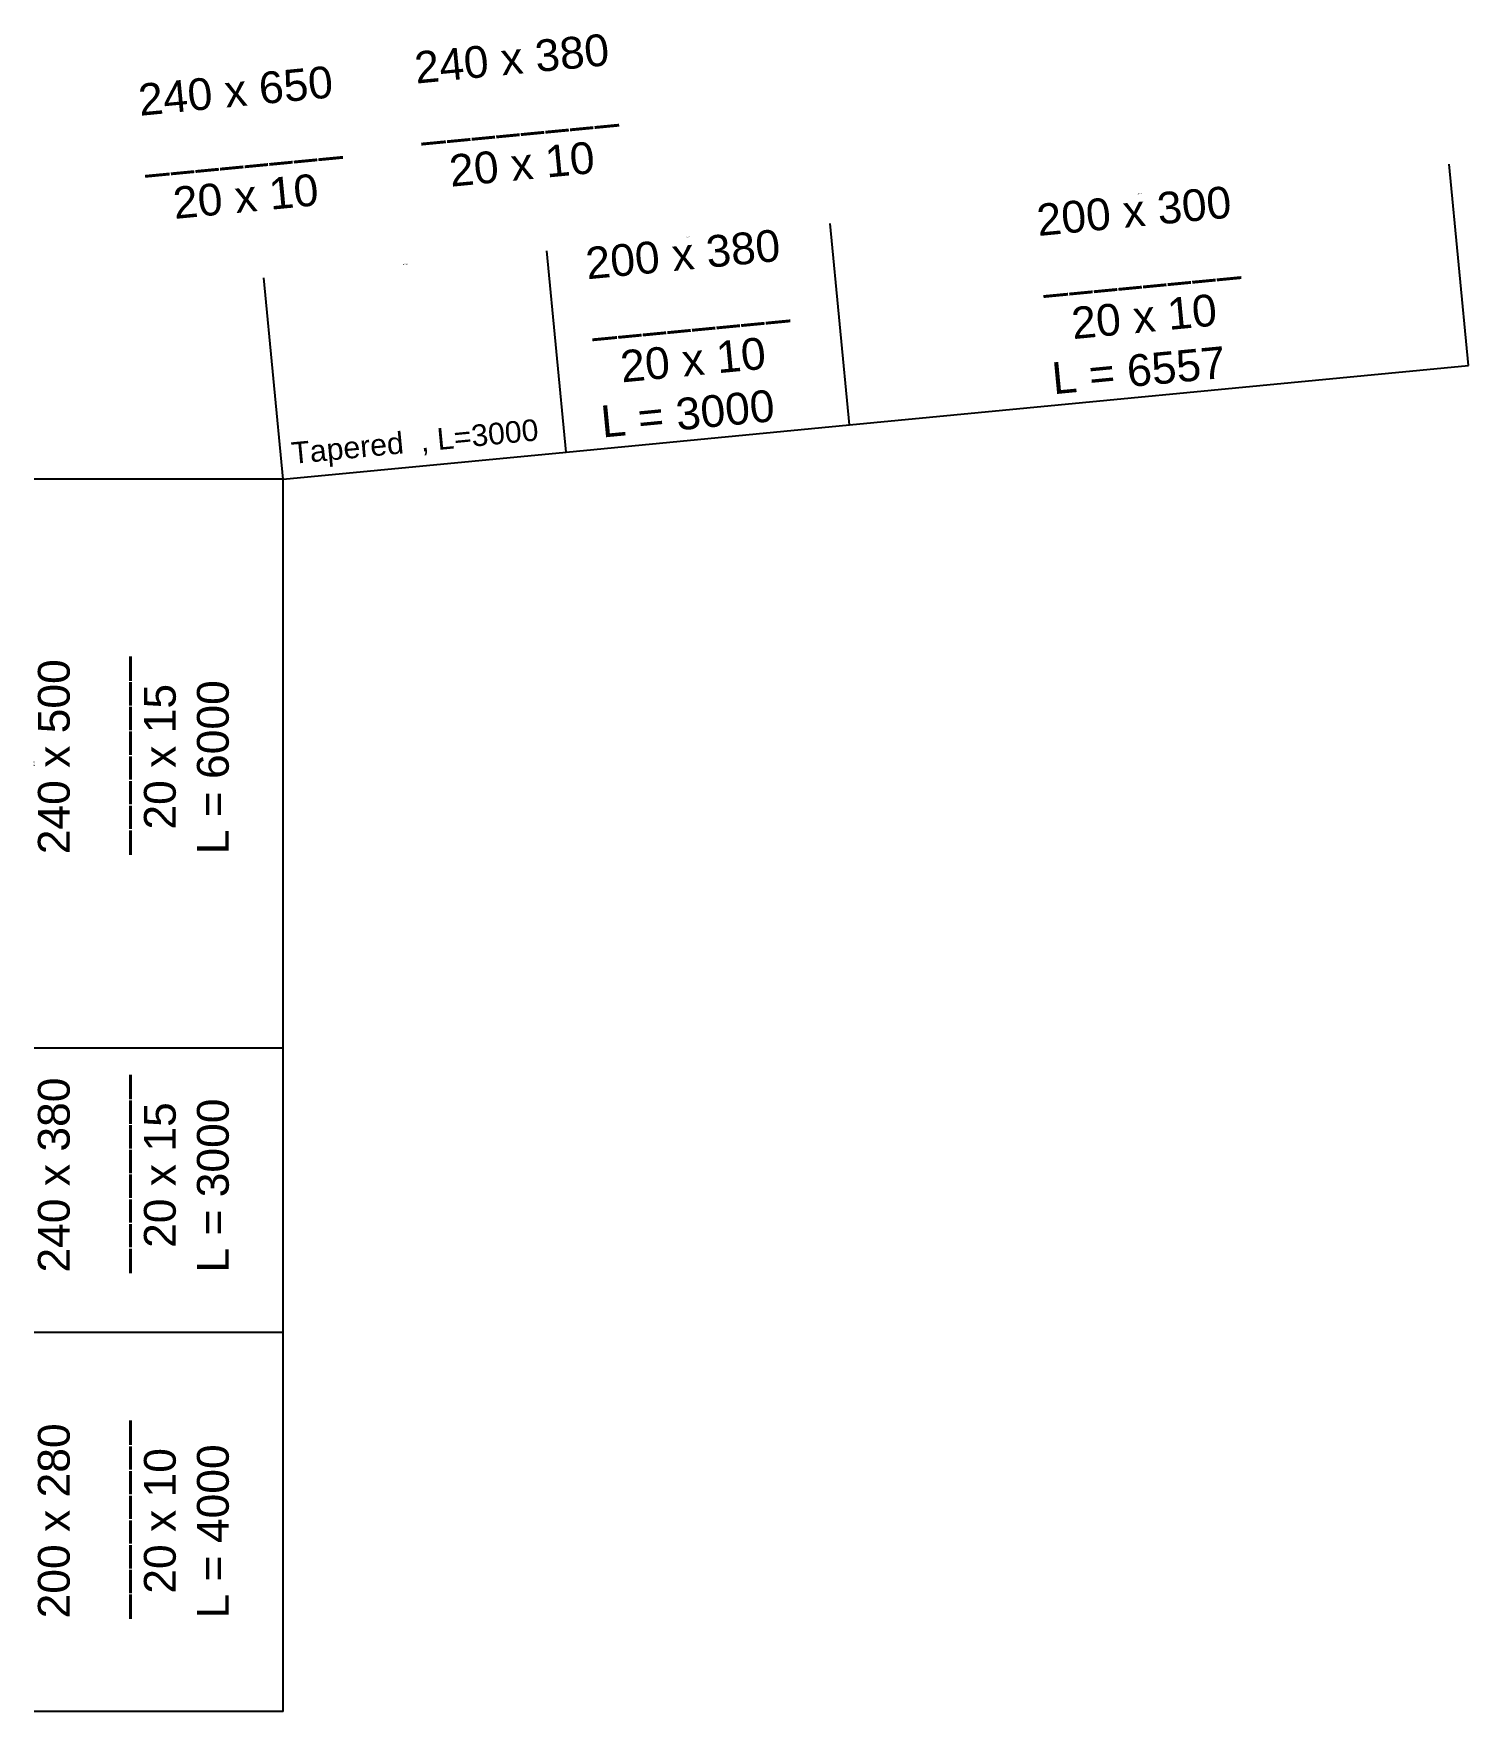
# Model space of a CAD drawing. Header units: inches. Extents: x 539545 to 636380, y 187858 to 261073.
# Drawn here: x 539545 to 554677, y 243370 to 261073 of the extents above; entities that cross this region are included whole.
import ezdxf

# ---------------------------------------------------------------- set-up
doc = ezdxf.new("R2010")
doc.units = ezdxf.units.IN
doc.header["$MEASUREMENT"] = 0
doc.layers.add('initial layout', color=7, linetype='Continuous')
doc.layers.add('sections', color=3, linetype='Continuous')
doc.styles.get("Standard").update_dxf_attribs({"font": 'arial.ttf'})
doc.dimstyles.new('section', dxfattribs={"dimtxt": 1e-05, "dimasz": 15, "dimexe": 0.0625, "dimexo": 0.0625, "dimgap": 10, "dimtad": 0, "dimtoh": 1, "dimzin": 0, "dimdsep": 46, "dimtxsty": 'Standard', "dimblk": 'OBLIQUE', "dimcen": 0.09, "dimsd1": 1, "dimsd2": 1, "dimclrd": 256, "dimclre": 256, "dimclrt": 256, "dimadec": 0, "dimazin": 0, "dimtfac": 1, "dimtofl": 0, "dimtmove": 0, "dimatfit": 3, "dimfxl": 1, "dimtfillclr": 256, "dimtolj": 1, "dimtzin": 0, "dimlwe": -1, "dimarcsym": 0})

msp = doc.modelspace()

# ---------------------------------------------------------------- texts
at = {"layer": 'sections'}
msp.add_text('Tapered  , L=3000', height=228.35228, rotation=5.4835904, dxfattribs=at).set_placement((542275.231, 256531.571))
at = {"layer": 'sections', "char_height": 335.3927, "attachment_point": 1}
for s, insert, rotation in [('240 x 380\\P________\\P  20 x 10', (543547.638, 260878.202), 5.4835904), ('240 x 650\\P________\\P  20 x 10', (540635.166, 260538.534), 5.4835904), ('200 x 300\\P________\\P  20 x 10\\PL = 6557', (550109.236, 259270.215), 5.4835904), ('200 x 380\\P________\\P  20 x 10\\PL = 3000', (545352.371, 258813.556), 5.4835904), ('240 x 500\\P________\\P  20 x 15\\PL = 6000', (539591.084, 252413.866), 90), ('240 x 380\\P________\\P  20 x 15\\PL = 3000', (539591.084, 248000.431), 90), ('200 x 280\\P________\\P  20 x 10\\PL = 4000', (539591.084, 244351.954), 90)]:
    msp.add_mtext_dynamic_manual_height_columns(s, width=2043.53838, gutter_width=1676.963, heights=[0], dxfattribs=dict(at, insert=insert, rotation=rotation))

# ---------------------------------------------------------------- blocks, each defined once
blk = doc.blocks.new('*D229')
at = {"layer": 'Defpoints', "color": 0}
for p in [(539552, 247370), (542177, 247370), (542177, 243370)]:
    blk.add_point(p, dxfattribs=at)
at = {"layer": 'sections', "transparency": 16777216}
for p, q in [((542177, 247370), (539552, 247370)), ((542177, 243370), (539552, 243370))]:
    blk.add_line(p, q, dxfattribs=at)
at = {"layer": 'sections', "transparency": 16777216, "insert": (539552, 245370), "char_height": 0.00001, "attachment_point": 5, "rotation": 90}
blk.add_mtext('\\A1;4000.00', dxfattribs=at)
blk = doc.blocks.new('_Oblique')
at = {"color": 0, "linetype": 'ByBlock', "lineweight": -2}
blk.add_line((-0.5, -0.5), (0.5, 0.5), dxfattribs=at)
blk = doc.blocks.new('*D233')
at = {"layer": 'Defpoints', "color": 0}
for p in [(544959, 258782), (545163, 256657), (542177, 256370)]:
    blk.add_point(p, dxfattribs=at)
at = {"layer": 'sections', "transparency": 16777216}
for p, q in [((545163, 256657), (544959, 258782)), ((542177, 256370), (541973, 258496))]:
    blk.add_line(p, q, dxfattribs=at)
at = {"layer": 'sections', "transparency": 16777216, "insert": (543466, 258639), "char_height": 10, "attachment_point": 5, "rotation": 5.4836}
blk.add_mtext('\\A1;3000.00', dxfattribs=at)
blk = doc.blocks.new('*D234')
at = {"layer": 'Defpoints', "color": 0}
for p in [(547946, 259069), (548150, 256944), (545163, 256657)]:
    blk.add_point(p, dxfattribs=at)
at = {"layer": 'sections', "transparency": 16777216}
for p, q in [((548150, 256944), (547946, 259069)), ((545163, 256657), (544959, 258782))]:
    blk.add_line(p, q, dxfattribs=at)
at = {"layer": 'sections', "transparency": 16777216, "insert": (546452, 258926), "char_height": 10, "attachment_point": 5, "rotation": 5.4836}
blk.add_mtext('\\A1;3000.00', dxfattribs=at)
blk = doc.blocks.new('*D235')
at = {"layer": 'Defpoints', "color": 0}
for p in [(554473, 259696), (554677, 257570), (548150, 256944)]:
    blk.add_point(p, dxfattribs=at)
at = {"layer": 'sections', "transparency": 16777216}
for p, q in [((554677, 257570), (554473, 259696)), ((548150, 256944), (547946, 259069))]:
    blk.add_line(p, q, dxfattribs=at)
at = {"layer": 'sections', "transparency": 16777216, "insert": (551209, 259382), "char_height": 10, "attachment_point": 5, "rotation": 5.4836}
blk.add_mtext('\\A1;6557.47', dxfattribs=at)
blk = doc.blocks.new('*D269')
at = {"layer": 'Defpoints', "color": 0}
for p in [(539552, 256370), (542177, 256370), (542177, 250370)]:
    blk.add_point(p, dxfattribs=at)
at = {"layer": 'sections', "transparency": 16777216}
for p, q in [((542177, 256370), (539552, 256370)), ((542177, 250370), (539552, 250370))]:
    blk.add_line(p, q, dxfattribs=at)
at = {"layer": 'sections', "transparency": 16777216, "insert": (539552, 253370), "char_height": 10, "attachment_point": 5, "rotation": 90}
blk.add_mtext('\\A1;6000.00', dxfattribs=at)

# ---------------------------------------------------------------- dimensions: what is measured, and where the dimension line sits
at = {"layer": 'sections'}
for p1, p2, distance, picture, middle in [((548149.541, 256943.73), (554676.999, 257570.366), 2135.065, '*D235', (551209.242, 259382.342)), ((545163.27, 256657.048), (548149.541, 256943.73), 2135.002, '*D234', (546452.383, 258925.621)), ((542176.999, 256370.366), (545163.27, 256657.048), 2134.94, '*D233', (543466.118, 258638.877))]:
    dim = msp.add_aligned_dim(p1=p1, p2=p2, distance=distance, dimstyle='section', override={"dimtxt": 10}, dxfattribs=at)
    dim.commit()
    dim.dimension.update_dxf_attribs({"geometry": picture, "text_midpoint": middle})
dim = msp.add_linear_dim(base=(539551.954, 256370.366), p1=(542176.999, 250370.366), p2=(542176.999, 256370.366), angle=90, dimstyle='section', override={"dimtxt": 10}, dxfattribs=at)
dim.commit()
dim.dimension.update_dxf_attribs({"geometry": '*D269', "text_midpoint": (539551.954, 253370.366)})
dim = msp.add_linear_dim(base=(539552.016, 247370.366), p1=(542176.999, 243370.366), p2=(542176.999, 247370.366), angle=90, dimstyle='section', dxfattribs=at)
dim.commit()
dim.dimension.update_dxf_attribs({"geometry": '*D229', "text_midpoint": (539552.016, 245370.366)})

# ---------------------------------------------------------------- linework, layer by layer
at = {"layer": 'initial layout'}
for p, q in [((548149.541, 256943.73), (554676.999, 257570.366)), ((545163.27, 256657.048), (548149.541, 256943.73)), ((542176.999, 256370.366), (545163.27, 256657.048)), ((542176.999, 250370.366), (542176.999, 256370.366)), ((542176.999, 247370.366), (542176.999, 250370.366)), ((542176.999, 243370.366), (542176.999, 247370.366))]:
    msp.add_line(p, q, dxfattribs=at)

msp.set_redraw_order([(e.dxf.handle, doc.entitydb.next_handle()) for e in msp.query("TEXT MTEXT ATTDEF DIMENSION ARC_DIMENSION")])  # texts and dimensions are drawn at this point

doc.saveas('drawing.dxf')
